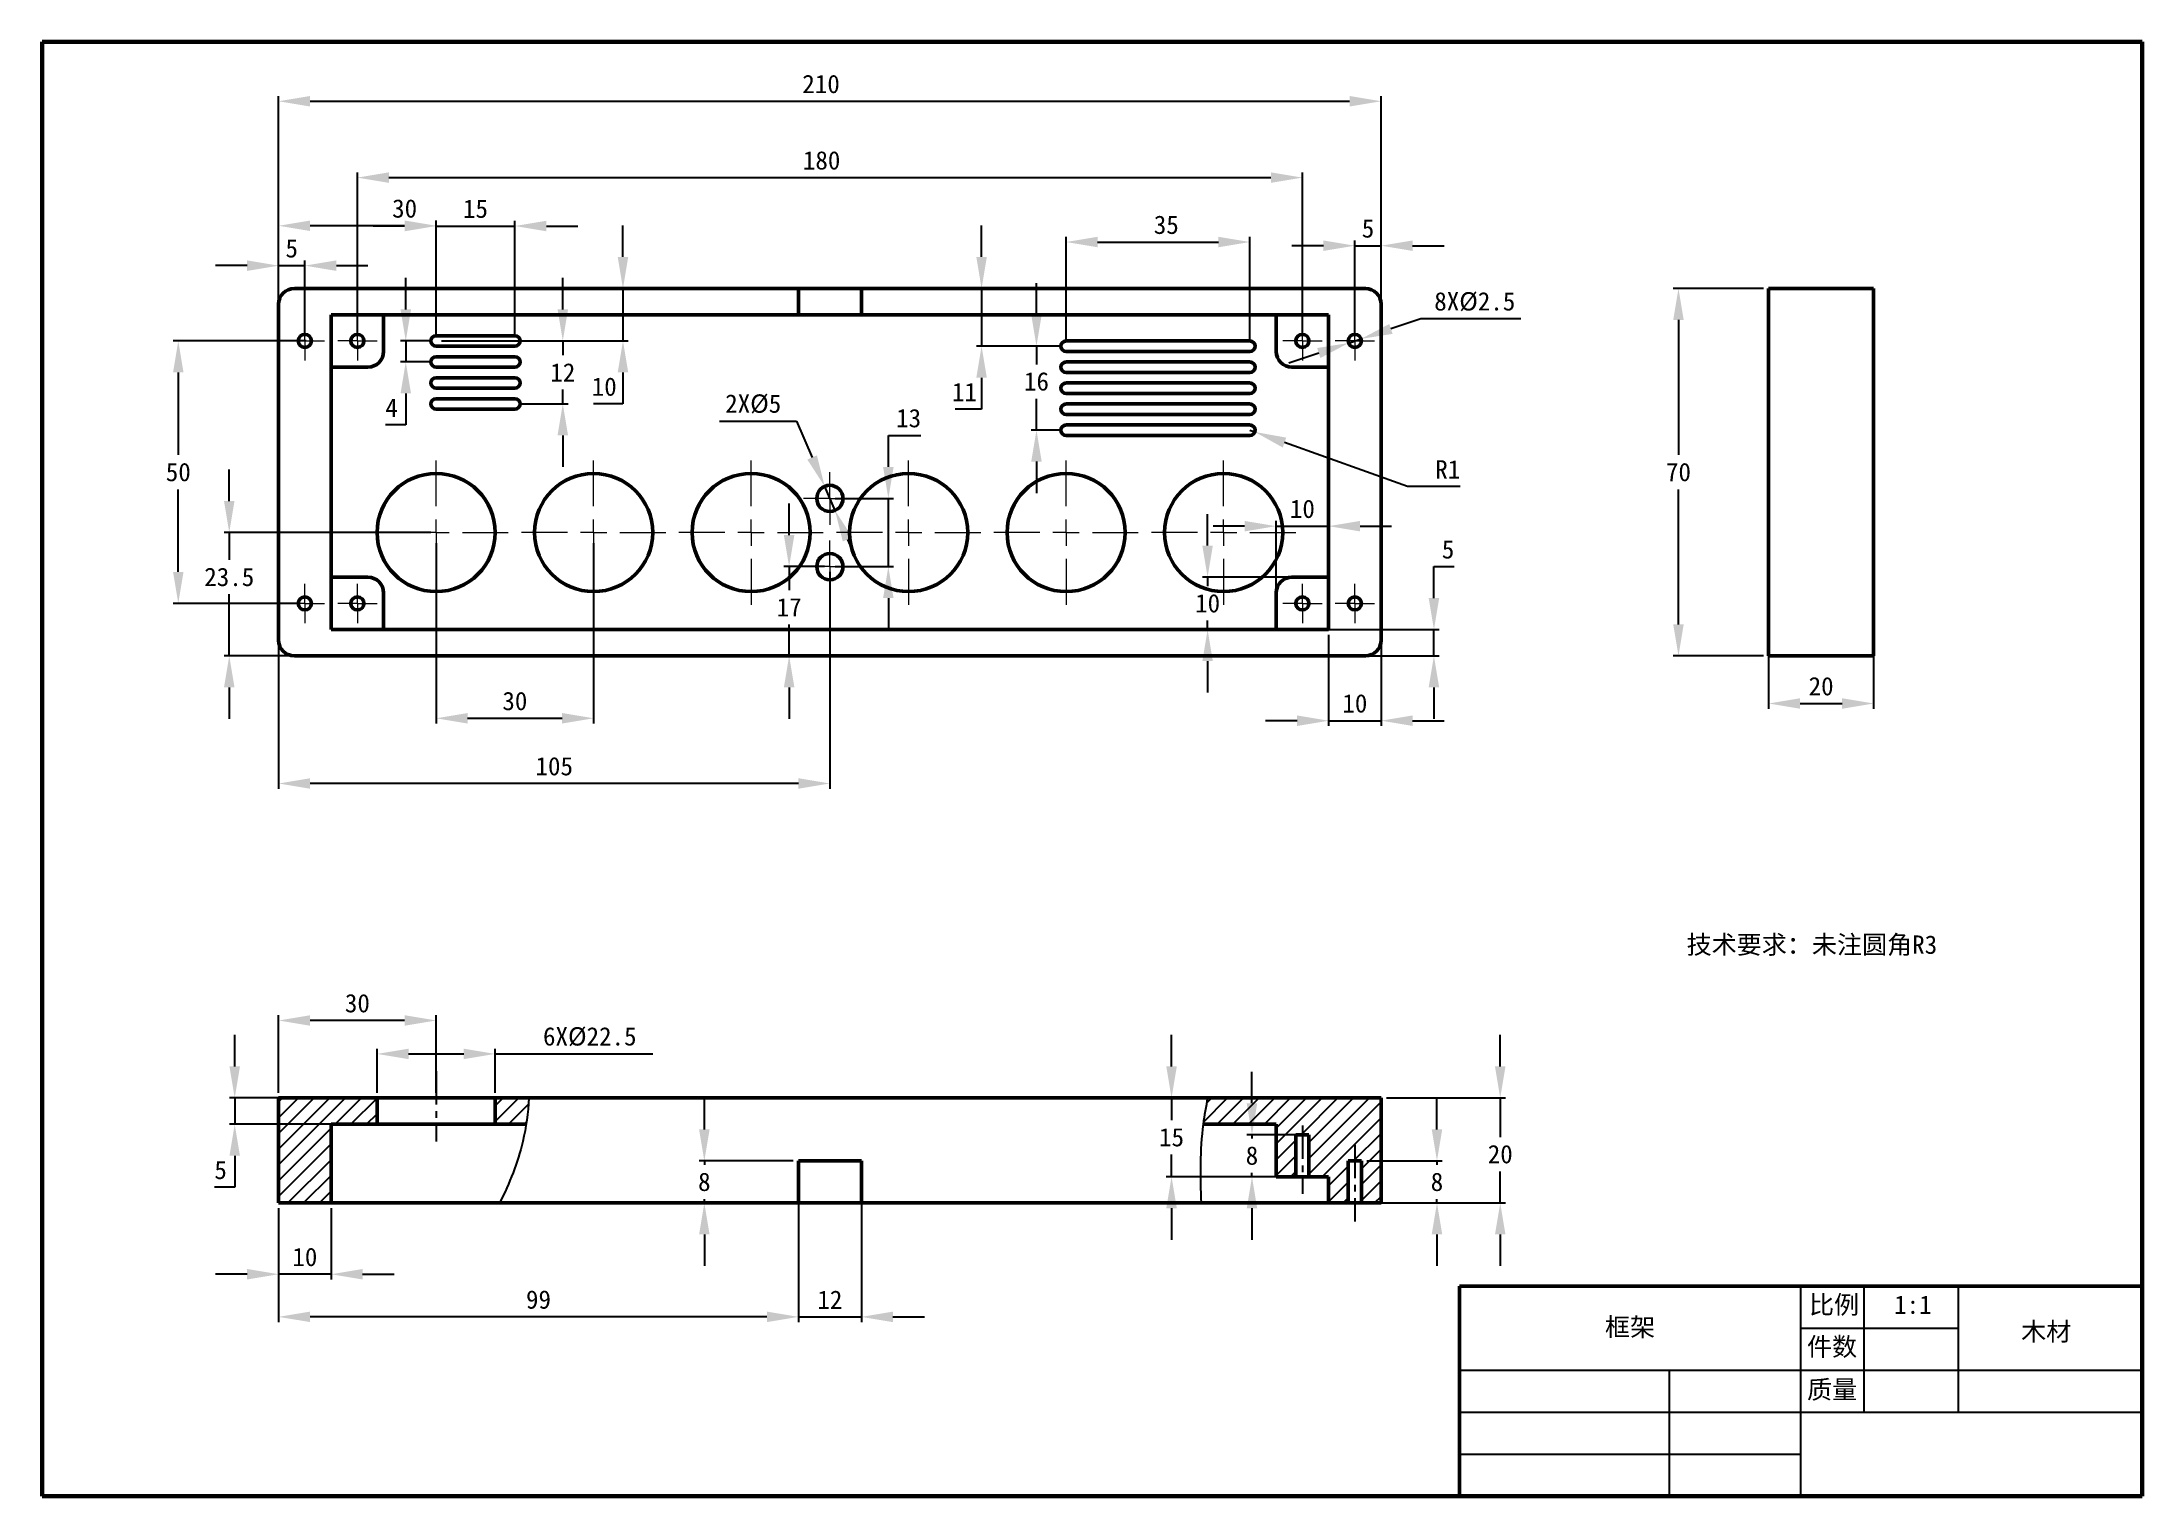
# Model space of a CAD drawing. Header units: millimetres. Extents: x 10 to 410, y 10 to 287.
import ezdxf

# ---------------------------------------------------------------- set-up
doc = ezdxf.new("R2010")
doc.units = ezdxf.units.MM
doc.header["$PDSIZE"] = -1
doc.linetypes.add('CENTER', pattern=[10.16, 6.35, -1.27, 1.27, -1.27])
for name, color, linetype, lineweight in [('中心线', 1, 'CENTER', 25), ('标注', 4, 'Continuous', 25), ('粗实线', 7, 'Continuous', 50), ('细实线', 7, 'Continuous', 25)]:
    doc.layers.add(name, color=color, linetype=linetype, lineweight=lineweight)
doc.dimstyles.new('ISO-25', dxfattribs={"dimtxt": 2.5, "dimasz": 2.5, "dimexe": 1.25, "dimexo": 0.625, "dimtad": 1, "dimtxsty": 'Standard', "dimcen": 2.5, "dimadec": 0, "dimazin": 0, "dimtfac": 1, "dimtmove": 0, "dimatfit": 3, "dimfxl": 1, "dimarcsym": 0})

msp = doc.modelspace()

# ---------------------------------------------------------------- texts
at = {"layer": '标注', "insert": (323.256, 116.79), "char_height": 3.5, "attachment_point": 1}
msp.add_mtext_dynamic_manual_height_columns('{\\fSimSun|b0|i0|c134|p2;技术要求：未注圆角R3}', width=55.95328, gutter_width=17.5, heights=[0], dxfattribs=at)
at = {"layer": '粗实线', "char_height": 3.5, "attachment_point": 1}
for s, width, heights, insert in [('\\pi1.5712;{\\fSimSun|b0|i0|c134|p2;比例}', 12, [8], (345, 48.2)), ('\\pi5.7835;{\\fSimSun|b0|i0|c134|p2;1:1}', 18, [0], (357, 48.2)), ('\\pi27.719;{\\fSimSun|b0|i0|c134|p2;框架}', 65, [0], (280, 43.939)), ('\\pi1.1899;{\\fSimSun|b0|i0|c134|p2;件数}', 12, [0], (345, 40.196)), ('\\pi4.1899;{\\fSimSun|b0|i0|c134|p2;木材}', 18, [0], (382.779, 43.095)), ('\\pi1.1997;{\\fSimSun|b0|i0|c134|p2;质量}', 12, [0], (345, 32.029))]:
    msp.add_mtext_dynamic_manual_height_columns(s, width=width, gutter_width=17.5, heights=heights, dxfattribs=dict(at, insert=insert))

# ---------------------------------------------------------------- blocks, each defined once
blk = doc.blocks.new('SW_CENTERMARKSYMBOL_0')
at = {"color": 0, "linetype": 'Continuous', "lineweight": 0}
for p, q in [((-2.5, 0), (-3.75, 0)), ((0, 0), (-2.5, 0)), ((0, 2.5), (0, 3.75)), ((0, 0), (0, 2.5)), ((0, 0), (0, -2.5)), ((0, 0), (2.5, 0)), ((2.5, 0), (3.75, 0)), ((0, -2.5), (0, -3.75))]:
    blk.add_line(p, q, dxfattribs=at)
blk = doc.blocks.new('SW_CENTERMARKSYMBOL_1')
at = {"color": 0, "linetype": 'Continuous', "lineweight": 0}
for p, q in [((-2.5, 0), (-3.75, 0)), ((0, 0), (-2.5, 0)), ((0, 2.5), (0, 3.75)), ((0, 0), (0, 2.5)), ((0, 0), (0, -2.5)), ((0, 0), (2.5, 0)), ((2.5, 0), (3.75, 0)), ((0, -2.5), (0, -3.75))]:
    blk.add_line(p, q, dxfattribs=at)
blk = doc.blocks.new('SW_CENTERMARKSYMBOL_2')
at = {"color": 0, "linetype": 'Continuous', "lineweight": 0}
for p, q in [((-2.5, 0), (-3.75, 0)), ((0, 0), (-2.5, 0)), ((0, 2.5), (0, 3.75)), ((0, 0), (0, 2.5)), ((0, 0), (0, -2.5)), ((0, 0), (2.5, 0)), ((2.5, 0), (3.75, 0)), ((0, -2.5), (0, -3.75))]:
    blk.add_line(p, q, dxfattribs=at)
blk = doc.blocks.new('SW_CENTERMARKSYMBOL_3')
at = {"color": 0, "linetype": 'Continuous', "lineweight": 0}
for p, q in [((-2.5, 0), (-3.75, 0)), ((0, 0), (-2.5, 0)), ((0, 2.5), (0, 3.75)), ((0, 0), (0, 2.5)), ((0, 0), (0, -2.5)), ((0, 0), (2.5, 0)), ((2.5, 0), (3.75, 0)), ((0, -2.5), (0, -3.75))]:
    blk.add_line(p, q, dxfattribs=at)
blk = doc.blocks.new('SW_CENTERMARKSYMBOL_4')
at = {"color": 0, "linetype": 'Continuous', "lineweight": 0}
for p, q in [((0, 5), (0, 13.75)), ((-5, 0), (-13.75, 0)), ((0, 0), (-2.5, 0)), ((0, 0), (0, 2.5)), ((0, 0), (0, -2.5)), ((0, 0), (2.5, 0)), ((5, 0), (13.75, 0)), ((0, -5), (0, -13.75))]:
    blk.add_line(p, q, dxfattribs=at)
blk = doc.blocks.new('SW_CENTERMARKSYMBOL_5')
at = {"color": 0, "linetype": 'Continuous', "lineweight": 0}
for p, q in [((0, 2.5), (0, 5)), ((-2.5, 0), (-5, 0)), ((0, 0), (-2.5, 0)), ((0, 0), (0, 2.5)), ((0, 0), (0, -2.5)), ((0, 0), (2.5, 0)), ((2.5, 0), (5, 0)), ((0, -2.5), (0, -5))]:
    blk.add_line(p, q, dxfattribs=at)
blk = doc.blocks.new('SW_CENTERMARKSYMBOL_6')
at = {"color": 0, "linetype": 'Continuous', "lineweight": 0}
for p, q in [((0, 5), (0, 13.75)), ((-5, 0), (-13.75, 0)), ((0, 0), (-2.5, 0)), ((0, 0), (0, 2.5)), ((0, 0), (0, -2.5)), ((0, 0), (2.5, 0)), ((5, 0), (13.75, 0)), ((0, -5), (0, -13.75))]:
    blk.add_line(p, q, dxfattribs=at)
blk = doc.blocks.new('SW_CENTERMARKSYMBOL_7')
at = {"color": 0, "linetype": 'Continuous', "lineweight": 0}
for p, q in [((0, 5), (0, 13.75)), ((-5, 0), (-13.75, 0)), ((0, 0), (-2.5, 0)), ((0, 0), (0, 2.5)), ((0, 0), (0, -2.5)), ((0, 0), (2.5, 0)), ((5, 0), (13.75, 0)), ((0, -5), (0, -13.75))]:
    blk.add_line(p, q, dxfattribs=at)
blk = doc.blocks.new('SW_CENTERMARKSYMBOL_8')
at = {"color": 0, "linetype": 'Continuous', "lineweight": 0}
for p, q in [((0, 2.5), (0, 5)), ((-2.5, 0), (-5, 0)), ((0, 0), (-2.5, 0)), ((0, 0), (0, 2.5)), ((0, 0), (0, -2.5)), ((0, 0), (2.5, 0)), ((2.5, 0), (5, 0)), ((0, -2.5), (0, -5))]:
    blk.add_line(p, q, dxfattribs=at)
blk = doc.blocks.new('SW_CENTERMARKSYMBOL_9')
at = {"color": 0, "linetype": 'Continuous', "lineweight": 0}
for p, q in [((0, 5), (0, 13.75)), ((-5, 0), (-13.75, 0)), ((0, 0), (-2.5, 0)), ((0, 0), (0, 2.5)), ((0, 0), (0, -2.5)), ((0, 0), (2.5, 0)), ((5, 0), (13.75, 0)), ((0, -5), (0, -13.75))]:
    blk.add_line(p, q, dxfattribs=at)
blk = doc.blocks.new('SW_CENTERMARKSYMBOL_10')
at = {"color": 0, "linetype": 'Continuous', "lineweight": 0}
for p, q in [((0, 5), (0, 13.75)), ((-5, 0), (-13.75, 0)), ((0, 0), (-2.5, 0)), ((0, 0), (0, 2.5)), ((0, 0), (0, -2.5)), ((0, 0), (2.5, 0)), ((5, 0), (13.75, 0)), ((0, -5), (0, -13.75))]:
    blk.add_line(p, q, dxfattribs=at)
blk = doc.blocks.new('SW_CENTERMARKSYMBOL_11')
at = {"color": 0, "linetype": 'Continuous', "lineweight": 0}
for p, q in [((0, 5), (0, 13.75)), ((-5, 0), (-13.75, 0)), ((0, 0), (-2.5, 0)), ((0, 0), (0, 2.5)), ((0, 0), (0, -2.5)), ((0, 0), (2.5, 0)), ((5, 0), (13.75, 0)), ((0, -5), (0, -13.75))]:
    blk.add_line(p, q, dxfattribs=at)
blk = doc.blocks.new('SW_CENTERMARKSYMBOL_12')
at = {"color": 0, "linetype": 'Continuous', "lineweight": 0}
for p, q in [((-2.5, 0), (-3.75, 0)), ((0, 0), (-2.5, 0)), ((0, 2.5), (0, 3.75)), ((0, 0), (0, 2.5)), ((0, 0), (0, -2.5)), ((0, 0), (2.5, 0)), ((2.5, 0), (3.75, 0)), ((0, -2.5), (0, -3.75))]:
    blk.add_line(p, q, dxfattribs=at)
blk = doc.blocks.new('SW_CENTERMARKSYMBOL_13')
at = {"color": 0, "linetype": 'Continuous', "lineweight": 0}
for p, q in [((-2.5, 0), (-3.75, 0)), ((0, 0), (-2.5, 0)), ((0, 2.5), (0, 3.75)), ((0, 0), (0, 2.5)), ((0, 0), (0, -2.5)), ((0, 0), (2.5, 0)), ((2.5, 0), (3.75, 0)), ((0, -2.5), (0, -3.75))]:
    blk.add_line(p, q, dxfattribs=at)
blk = doc.blocks.new('SW_CENTERMARKSYMBOL_14')
at = {"color": 0, "linetype": 'Continuous', "lineweight": 0}
for p, q in [((-2.5, 0), (-3.75, 0)), ((0, 0), (-2.5, 0)), ((0, 2.5), (0, 3.75)), ((0, 0), (0, 2.5)), ((0, 0), (0, -2.5)), ((0, 0), (2.5, 0)), ((2.5, 0), (3.75, 0)), ((0, -2.5), (0, -3.75))]:
    blk.add_line(p, q, dxfattribs=at)
blk = doc.blocks.new('SW_CENTERMARKSYMBOL_15')
at = {"color": 0, "linetype": 'Continuous', "lineweight": 0}
for p, q in [((-2.5, 0), (-3.75, 0)), ((0, 0), (-2.5, 0)), ((0, 2.5), (0, 3.75)), ((0, 0), (0, 2.5)), ((0, 0), (0, -2.5)), ((0, 0), (2.5, 0)), ((2.5, 0), (3.75, 0)), ((0, -2.5), (0, -3.75))]:
    blk.add_line(p, q, dxfattribs=at)
blk = doc.blocks.new('*D22')
at = {"layer": 'Defpoints', "color": 0, "transparency": 16777216}
for p in [(61.32, 230.05), (35.96, 180.05), (60.07, 180.05)]:
    blk.add_point(p, dxfattribs=at)
at = {"layer": '标注', "color": 0, "lineweight": -2, "transparency": 16777216}
for p, q in [((60.32, 230.05), (34.96, 230.05)), ((35.96, 224.05), (35.96, 208.32)), ((35.96, 186.05), (35.96, 201.77)), ((59.07, 180.05), (34.96, 180.05))]:
    blk.add_line(p, q, dxfattribs=at)
at = {"layer": '标注', "color": 0, "transparency": 16777216}
for points in [[(34.96, 224.05), (36.96, 224.05), (35.96, 230.05)], [(34.96, 186.05), (36.96, 186.05), (35.96, 180.05)]]:
    blk.add_solid(points, dxfattribs=at)
at = {"layer": '标注', "color": 0, "transparency": 16777216, "insert": (35.96, 205.05), "char_height": 3.5, "attachment_point": 5}
blk.add_mtext('50', dxfattribs=at)
blk = doc.blocks.new('*D23')
at = {"layer": 'Defpoints', "color": 0, "transparency": 16777216}
for p in [(265.07, 275.71), (265.07, 237.05), (55.07, 230.05)]:
    blk.add_point(p, dxfattribs=at)
at = {"layer": '标注', "color": 0, "lineweight": -2, "transparency": 16777216}
for p, q in [((55.07, 231.05), (55.07, 276.71)), ((265.07, 238.05), (265.07, 276.71)), ((61.07, 275.71), (259.07, 275.71))]:
    blk.add_line(p, q, dxfattribs=at)
at = {"layer": '标注', "color": 0, "transparency": 16777216}
for points in [[(61.07, 276.71), (61.07, 274.71), (55.07, 275.71)], [(259.07, 276.71), (259.07, 274.71), (265.07, 275.71)]]:
    blk.add_solid(points, dxfattribs=at)
at = {"layer": '标注', "color": 0, "transparency": 16777216, "insert": (158.39, 278.98), "char_height": 3.5, "attachment_point": 5}
blk.add_mtext('210', dxfattribs=at)
blk = doc.blocks.new('*D24')
at = {"layer": 'Defpoints', "color": 0, "transparency": 16777216}
for p in [(85.07, 192.55), (115.07, 192.55), (115.07, 158.16)]:
    blk.add_point(p, dxfattribs=at)
at = {"layer": '标注', "color": 0, "lineweight": -2, "transparency": 16777216}
for p, q in [((85.07, 191.55), (85.07, 157.16)), ((115.07, 191.55), (115.07, 157.16)), ((91.07, 158.16), (109.07, 158.16))]:
    blk.add_line(p, q, dxfattribs=at)
at = {"layer": '标注', "color": 0, "transparency": 16777216}
for points in [[(91.07, 159.16), (91.07, 157.16), (85.07, 158.16)], [(109.07, 159.16), (109.07, 157.16), (115.07, 158.16)]]:
    blk.add_solid(points, dxfattribs=at)
at = {"layer": '标注', "color": 0, "transparency": 16777216, "insert": (100.07, 161.43), "char_height": 3.5, "attachment_point": 5}
blk.add_mtext('30', dxfattribs=at)
blk = doc.blocks.new('*D25')
at = {"layer": 'Defpoints', "color": 0, "transparency": 16777216}
for p in [(60.07, 244.39), (55.07, 231.05), (60.07, 230.05)]:
    blk.add_point(p, dxfattribs=at)
at = {"layer": '标注', "color": 0, "lineweight": -2, "transparency": 16777216}
for p, q in [((49.07, 244.39), (43.07, 244.39)), ((55.07, 232.05), (55.07, 245.39)), ((55.07, 244.39), (60.07, 244.39)), ((60.07, 231.05), (60.07, 245.39)), ((66.07, 244.39), (72.07, 244.39))]:
    blk.add_line(p, q, dxfattribs=at)
at = {"layer": '标注', "color": 0, "transparency": 16777216}
for points in [[(49.07, 245.39), (49.07, 243.39), (55.07, 244.39)], [(66.07, 245.39), (66.07, 243.39), (60.07, 244.39)]]:
    blk.add_solid(points, dxfattribs=at)
at = {"layer": '标注', "color": 0, "transparency": 16777216, "insert": (57.57, 247.67), "char_height": 3.5, "attachment_point": 5}
blk.add_mtext('5', dxfattribs=at)
blk = doc.blocks.new('*D26')
at = {"layer": 'Defpoints', "color": 0, "transparency": 16777216}
for p in [(258.88, 229.65), (261.26, 230.44)]:
    blk.add_point(p, dxfattribs=at)
at = {"layer": '标注', "color": 0, "lineweight": -2, "transparency": 16777216}
for p, q in [((272.64, 234.25), (266.95, 232.35)), ((291.66, 234.25), (272.64, 234.25)), ((258.88, 229.65), (261.26, 230.44)), ((253.19, 227.75), (247.5, 225.84))]:
    blk.add_line(p, q, dxfattribs=at)
at = {"layer": '标注', "color": 0, "transparency": 16777216}
for points in [[(266.63, 233.29), (267.26, 231.4), (261.26, 230.44)], [(252.88, 228.7), (253.51, 226.8), (258.88, 229.65)]]:
    blk.add_solid(points, dxfattribs=at)
at = {"layer": '标注', "color": 0, "transparency": 16777216, "insert": (282.91, 237.52), "char_height": 3.5, "attachment_point": 5}
blk.add_mtext('8X%%C2.5', dxfattribs=at)
blk = doc.blocks.new('*D27')
at = {"layer": 'Defpoints', "color": 0, "transparency": 16777216}
for p in [(265.07, 248.19), (260.07, 230.05), (265.07, 230.05)]:
    blk.add_point(p, dxfattribs=at)
at = {"layer": '标注', "color": 0, "lineweight": -2, "transparency": 16777216}
for p, q in [((254.07, 248.19), (248.07, 248.19)), ((260.07, 231.05), (260.07, 249.19)), ((260.07, 248.19), (265.07, 248.19)), ((265.07, 231.05), (265.07, 249.19)), ((271.07, 248.19), (277.07, 248.19))]:
    blk.add_line(p, q, dxfattribs=at)
at = {"layer": '标注', "color": 0, "transparency": 16777216}
for points in [[(254.07, 249.19), (254.07, 247.19), (260.07, 248.19)], [(271.07, 249.19), (271.07, 247.19), (265.07, 248.19)]]:
    blk.add_solid(points, dxfattribs=at)
at = {"layer": '标注', "color": 0, "transparency": 16777216, "insert": (262.57, 251.46), "char_height": 3.5, "attachment_point": 5}
blk.add_mtext('5', dxfattribs=at)
blk = doc.blocks.new('*D28')
at = {"layer": 'Defpoints', "color": 0, "transparency": 16777216}
for p in [(154.07, 73.83), (136.16, 65.83), (154.07, 65.83)]:
    blk.add_point(p, dxfattribs=at)
at = {"layer": '标注', "color": 0, "lineweight": -2, "transparency": 16777216}
for p, q in [((136.16, 79.83), (136.16, 85.83)), ((153.07, 73.83), (135.16, 73.83)), ((136.16, 73.83), (136.16, 73.1)), ((153.07, 65.83), (135.16, 65.83)), ((136.16, 65.83), (136.16, 66.55)), ((136.16, 59.83), (136.16, 53.83))]:
    blk.add_line(p, q, dxfattribs=at)
at = {"layer": '标注', "color": 0, "transparency": 16777216}
for points in [[(135.16, 79.83), (137.16, 79.83), (136.16, 73.83)], [(135.16, 59.83), (137.16, 59.83), (136.16, 65.83)]]:
    blk.add_solid(points, dxfattribs=at)
at = {"layer": '标注', "color": 0, "transparency": 16777216, "insert": (136.16, 69.83), "char_height": 3.5, "attachment_point": 5}
blk.add_mtext('8', dxfattribs=at)
blk = doc.blocks.new('*D29')
at = {"layer": 'Defpoints', "color": 0, "transparency": 16777216}
for p in [(154.07, 73.83), (166.07, 73.83), (166.07, 44.12)]:
    blk.add_point(p, dxfattribs=at)
at = {"layer": '标注', "color": 0, "lineweight": -2, "transparency": 16777216}
for p, q in [((154.07, 72.83), (154.07, 43.12)), ((166.07, 72.83), (166.07, 43.12)), ((148.07, 44.12), (142.07, 44.12)), ((154.07, 44.12), (166.07, 44.12)), ((172.07, 44.12), (178.07, 44.12))]:
    blk.add_line(p, q, dxfattribs=at)
at = {"layer": '标注', "color": 0, "transparency": 16777216}
for points in [[(148.07, 45.12), (148.07, 43.12), (154.07, 44.12)], [(172.07, 45.12), (172.07, 43.12), (166.07, 44.12)]]:
    blk.add_solid(points, dxfattribs=at)
at = {"layer": '标注', "color": 0, "transparency": 16777216, "insert": (160.07, 47.4), "char_height": 3.5, "attachment_point": 5}
blk.add_mtext('12', dxfattribs=at)
blk = doc.blocks.new('*D30')
at = {"layer": 'Defpoints', "color": 0, "transparency": 16777216}
for p in [(160.07, 187.05), (152.31, 170.05), (160.07, 170.05)]:
    blk.add_point(p, dxfattribs=at)
at = {"layer": '标注', "color": 0, "lineweight": -2, "transparency": 16777216}
for p, q in [((152.31, 193.05), (152.31, 199.05)), ((159.07, 187.05), (151.31, 187.05)), ((152.31, 187.05), (152.31, 182.59)), ((152.31, 170.05), (152.31, 176.05)), ((159.07, 170.05), (151.31, 170.05)), ((152.31, 164.05), (152.31, 158.05))]:
    blk.add_line(p, q, dxfattribs=at)
at = {"layer": '标注', "color": 0, "transparency": 16777216}
for points in [[(151.31, 193.05), (153.31, 193.05), (152.31, 187.05)], [(151.31, 164.05), (153.31, 164.05), (152.31, 170.05)]]:
    blk.add_solid(points, dxfattribs=at)
at = {"layer": '标注', "color": 0, "transparency": 16777216, "insert": (152.31, 179.32), "char_height": 3.5, "attachment_point": 5}
blk.add_mtext('17', dxfattribs=at)
blk = doc.blocks.new('*D31')
at = {"layer": 'Defpoints', "color": 0, "transparency": 16777216}
for p in [(160.07, 200.05), (171.21, 200.05), (160.07, 187.05)]:
    blk.add_point(p, dxfattribs=at)
at = {"layer": '标注', "color": 0, "lineweight": -2, "transparency": 16777216}
for p, q in [((171.21, 206.05), (171.21, 212.05)), ((171.21, 212.05), (177.4, 212.05)), ((161.07, 200.05), (172.21, 200.05)), ((171.21, 187.05), (171.21, 200.05)), ((161.07, 187.05), (172.21, 187.05)), ((171.21, 181.05), (171.21, 175.05))]:
    blk.add_line(p, q, dxfattribs=at)
at = {"layer": '标注', "color": 0, "transparency": 16777216}
for points in [[(170.21, 206.05), (172.21, 206.05), (171.21, 200.05)], [(170.21, 181.05), (172.21, 181.05), (171.21, 187.05)]]:
    blk.add_solid(points, dxfattribs=at)
at = {"layer": '标注', "color": 0, "transparency": 16777216, "insert": (175.07, 215.32), "char_height": 3.5, "attachment_point": 5}
blk.add_mtext('13', dxfattribs=at)
blk = doc.blocks.new('*D32')
at = {"layer": 'Defpoints', "color": 0, "transparency": 16777216}
for p in [(255.07, 175.05), (265.07, 175.05), (265.07, 157.7)]:
    blk.add_point(p, dxfattribs=at)
at = {"layer": '标注', "color": 0, "lineweight": -2, "transparency": 16777216}
for p, q in [((255.07, 174.05), (255.07, 156.7)), ((265.07, 174.05), (265.07, 156.7)), ((249.07, 157.7), (243.07, 157.7)), ((255.07, 157.7), (265.07, 157.7)), ((271.07, 157.7), (277.07, 157.7))]:
    blk.add_line(p, q, dxfattribs=at)
at = {"layer": '标注', "color": 0, "transparency": 16777216}
for points in [[(249.07, 158.7), (249.07, 156.7), (255.07, 157.7)], [(271.07, 158.7), (271.07, 156.7), (265.07, 157.7)]]:
    blk.add_solid(points, dxfattribs=at)
at = {"layer": '标注', "color": 0, "transparency": 16777216, "insert": (260.07, 160.98), "char_height": 3.5, "attachment_point": 5}
blk.add_mtext('10', dxfattribs=at)
blk = doc.blocks.new('*D33')
at = {"layer": 'Defpoints', "color": 0, "transparency": 16777216}
for p in [(265.07, 85.83), (265.07, 65.83), (287.76, 65.83)]:
    blk.add_point(p, dxfattribs=at)
at = {"layer": '标注', "color": 0, "lineweight": -2, "transparency": 16777216}
for p, q in [((287.76, 91.83), (287.76, 97.83)), ((266.07, 85.83), (288.76, 85.83)), ((287.76, 85.83), (287.76, 78.37)), ((287.76, 65.83), (287.76, 71.83)), ((266.07, 65.83), (288.76, 65.83)), ((287.76, 59.83), (287.76, 53.83))]:
    blk.add_line(p, q, dxfattribs=at)
at = {"layer": '标注', "color": 0, "transparency": 16777216}
for points in [[(286.76, 91.83), (288.76, 91.83), (287.76, 85.83)], [(286.76, 59.83), (288.76, 59.83), (287.76, 65.83)]]:
    blk.add_solid(points, dxfattribs=at)
at = {"layer": '标注', "color": 0, "transparency": 16777216, "insert": (287.76, 75.1), "char_height": 3.5, "attachment_point": 5}
blk.add_mtext('20', dxfattribs=at)
blk = doc.blocks.new('*D34')
at = {"layer": 'Defpoints', "color": 0, "transparency": 16777216}
for p in [(261.32, 73.83), (261.32, 65.83), (275.71, 65.83)]:
    blk.add_point(p, dxfattribs=at)
at = {"layer": '标注', "color": 0, "lineweight": -2, "transparency": 16777216}
for p, q in [((275.71, 79.83), (275.71, 85.83)), ((262.32, 73.83), (276.71, 73.83)), ((275.71, 73.83), (275.71, 73.1)), ((262.32, 65.83), (276.71, 65.83)), ((275.71, 65.83), (275.71, 66.55)), ((275.71, 59.83), (275.71, 53.83))]:
    blk.add_line(p, q, dxfattribs=at)
at = {"layer": '标注', "color": 0, "transparency": 16777216}
for points in [[(274.71, 79.83), (276.71, 79.83), (275.71, 73.83)], [(274.71, 59.83), (276.71, 59.83), (275.71, 65.83)]]:
    blk.add_solid(points, dxfattribs=at)
at = {"layer": '标注', "color": 0, "transparency": 16777216, "insert": (275.71, 69.83), "char_height": 3.5, "attachment_point": 5}
blk.add_mtext('8', dxfattribs=at)
blk = doc.blocks.new('*D35')
at = {"layer": 'Defpoints', "color": 0, "transparency": 16777216}
for p in [(240.47, 78.83), (251.32, 78.83), (251.32, 70.83)]:
    blk.add_point(p, dxfattribs=at)
at = {"layer": '标注', "color": 0, "lineweight": -2, "transparency": 16777216}
for p, q in [((240.47, 84.83), (240.47, 90.83)), ((250.32, 78.83), (239.47, 78.83)), ((240.47, 78.83), (240.47, 78.1)), ((250.32, 70.83), (239.47, 70.83)), ((240.47, 70.83), (240.47, 71.55)), ((240.47, 64.83), (240.47, 58.83))]:
    blk.add_line(p, q, dxfattribs=at)
at = {"layer": '标注', "color": 0, "transparency": 16777216}
for points in [[(239.47, 84.83), (241.47, 84.83), (240.47, 78.83)], [(239.47, 64.83), (241.47, 64.83), (240.47, 70.83)]]:
    blk.add_solid(points, dxfattribs=at)
at = {"layer": '标注', "color": 0, "transparency": 16777216, "insert": (240.47, 74.83), "char_height": 3.5, "attachment_point": 5}
blk.add_mtext('8', dxfattribs=at)
blk = doc.blocks.new('*D36')
at = {"layer": 'Defpoints', "color": 0, "transparency": 16777216}
for p in [(250.07, 261.16), (70.07, 230.05), (250.07, 230.05)]:
    blk.add_point(p, dxfattribs=at)
at = {"layer": '标注', "color": 0, "lineweight": -2, "transparency": 16777216}
for p, q in [((70.07, 231.05), (70.07, 262.16)), ((76.07, 261.16), (244.07, 261.16)), ((250.07, 231.05), (250.07, 262.16))]:
    blk.add_line(p, q, dxfattribs=at)
at = {"layer": '标注', "color": 0, "transparency": 16777216}
for points in [[(76.07, 262.16), (76.07, 260.16), (70.07, 261.16)], [(244.07, 262.16), (244.07, 260.16), (250.07, 261.16)]]:
    blk.add_solid(points, dxfattribs=at)
at = {"layer": '标注', "color": 0, "transparency": 16777216, "insert": (158.5, 264.43), "char_height": 3.5, "attachment_point": 5}
blk.add_mtext('180', dxfattribs=at)
blk = doc.blocks.new('*D37')
at = {"layer": 'Defpoints', "color": 0, "transparency": 16777216}
for p in [(85.07, 230.05), (79.29, 226.05), (85.07, 226.05)]:
    blk.add_point(p, dxfattribs=at)
at = {"layer": '标注', "color": 0, "lineweight": -2, "transparency": 16777216}
for p, q in [((79.29, 236.05), (79.29, 242.05)), ((84.07, 230.05), (78.29, 230.05)), ((79.29, 230.05), (79.29, 226.05)), ((84.07, 226.05), (78.29, 226.05)), ((79.29, 220.05), (79.29, 214.05)), ((79.29, 214.05), (75.43, 214.05))]:
    blk.add_line(p, q, dxfattribs=at)
at = {"layer": '标注', "color": 0, "transparency": 16777216}
for points in [[(78.29, 236.05), (80.29, 236.05), (79.29, 230.05)], [(78.29, 220.05), (80.29, 220.05), (79.29, 226.05)]]:
    blk.add_solid(points, dxfattribs=at)
at = {"layer": '标注', "color": 0, "transparency": 16777216, "insert": (76.59, 217.32), "char_height": 3.5, "attachment_point": 5}
blk.add_mtext('4', dxfattribs=at)
blk = doc.blocks.new('*D38')
at = {"layer": 'Defpoints', "color": 0, "transparency": 16777216}
for p in [(85.07, 240.05), (120.66, 240.05), (85.07, 230.05)]:
    blk.add_point(p, dxfattribs=at)
at = {"layer": '标注', "color": 0, "lineweight": -2, "transparency": 16777216}
for p, q in [((120.66, 246.05), (120.66, 252.05)), ((86.07, 240.05), (121.66, 240.05)), ((120.66, 240.05), (120.66, 230.05)), ((86.07, 230.05), (121.66, 230.05)), ((120.66, 224.05), (120.66, 218.05)), ((120.66, 218.05), (115.05, 218.05))]:
    blk.add_line(p, q, dxfattribs=at)
at = {"layer": '标注', "color": 0, "transparency": 16777216}
for points in [[(119.66, 246.05), (121.66, 246.05), (120.66, 240.05)], [(119.66, 224.05), (121.66, 224.05), (120.66, 230.05)]]:
    blk.add_solid(points, dxfattribs=at)
at = {"layer": '标注', "color": 0, "transparency": 16777216, "insert": (117.09, 221.32), "char_height": 3.5, "attachment_point": 5}
blk.add_mtext('10', dxfattribs=at)
blk = doc.blocks.new('*D39')
at = {"layer": 'Defpoints', "color": 0, "transparency": 16777216}
for p in [(100.07, 230.05), (100.07, 218.05), (109.2, 218.05)]:
    blk.add_point(p, dxfattribs=at)
at = {"layer": '标注', "color": 0, "lineweight": -2, "transparency": 16777216}
for p, q in [((109.2, 236.05), (109.2, 242.05)), ((101.07, 230.05), (110.2, 230.05)), ((109.2, 230.05), (109.2, 227.32)), ((109.2, 218.05), (109.2, 220.77)), ((101.07, 218.05), (110.2, 218.05)), ((109.2, 212.05), (109.2, 206.05))]:
    blk.add_line(p, q, dxfattribs=at)
at = {"layer": '标注', "color": 0, "transparency": 16777216}
for points in [[(108.2, 236.05), (110.2, 236.05), (109.2, 230.05)], [(108.2, 212.05), (110.2, 212.05), (109.2, 218.05)]]:
    blk.add_solid(points, dxfattribs=at)
at = {"layer": '标注', "color": 0, "transparency": 16777216, "insert": (109.2, 224.05), "char_height": 3.5, "attachment_point": 5}
blk.add_mtext('12', dxfattribs=at)
blk = doc.blocks.new('*D40')
at = {"layer": 'Defpoints', "color": 0, "transparency": 16777216}
for p in [(188.97, 240.05), (205.07, 240.05), (205.07, 229.05)]:
    blk.add_point(p, dxfattribs=at)
at = {"layer": '标注', "color": 0, "lineweight": -2, "transparency": 16777216}
for p, q in [((188.97, 246.05), (188.97, 252.05)), ((204.07, 240.05), (187.97, 240.05)), ((188.97, 240.05), (188.97, 229.05)), ((204.07, 229.05), (187.97, 229.05)), ((188.97, 223.05), (188.97, 217.05)), ((188.97, 217.05), (183.95, 217.05))]:
    blk.add_line(p, q, dxfattribs=at)
at = {"layer": '标注', "color": 0, "transparency": 16777216}
for points in [[(187.97, 246.05), (189.97, 246.05), (188.97, 240.05)], [(187.97, 223.05), (189.97, 223.05), (188.97, 229.05)]]:
    blk.add_solid(points, dxfattribs=at)
at = {"layer": '标注', "color": 0, "transparency": 16777216, "insert": (185.7, 220.32), "char_height": 3.5, "attachment_point": 5}
blk.add_mtext('11', dxfattribs=at)
blk = doc.blocks.new('*D41')
at = {"layer": 'Defpoints', "color": 0, "transparency": 16777216}
for p in [(240.07, 248.89), (205.07, 229.05), (240.07, 229.05)]:
    blk.add_point(p, dxfattribs=at)
at = {"layer": '标注', "color": 0, "lineweight": -2, "transparency": 16777216}
for p, q in [((205.07, 230.05), (205.07, 249.89)), ((211.07, 248.89), (234.07, 248.89)), ((240.07, 230.05), (240.07, 249.89))]:
    blk.add_line(p, q, dxfattribs=at)
at = {"layer": '标注', "color": 0, "transparency": 16777216}
for points in [[(211.07, 249.89), (211.07, 247.89), (205.07, 248.89)], [(234.07, 249.89), (234.07, 247.89), (240.07, 248.89)]]:
    blk.add_solid(points, dxfattribs=at)
at = {"layer": '标注', "color": 0, "transparency": 16777216, "insert": (224.15, 252.16), "char_height": 3.5, "attachment_point": 5}
blk.add_mtext('35', dxfattribs=at)
blk = doc.blocks.new('*D42')
at = {"layer": 'Defpoints', "color": 0, "transparency": 16777216}
for p in [(205.07, 229.05), (199.42, 213.05), (205.07, 213.05)]:
    blk.add_point(p, dxfattribs=at)
at = {"layer": '标注', "color": 0, "lineweight": -2, "transparency": 16777216}
for p, q in [((199.42, 235.05), (199.42, 241.05)), ((204.07, 229.05), (198.42, 229.05)), ((199.42, 229.05), (199.42, 225.59)), ((199.42, 213.05), (199.42, 219.05)), ((204.07, 213.05), (198.42, 213.05)), ((199.42, 207.05), (199.42, 201.05))]:
    blk.add_line(p, q, dxfattribs=at)
at = {"layer": '标注', "color": 0, "transparency": 16777216}
for points in [[(198.42, 235.05), (200.42, 235.05), (199.42, 229.05)], [(198.42, 207.05), (200.42, 207.05), (199.42, 213.05)]]:
    blk.add_solid(points, dxfattribs=at)
at = {"layer": '标注', "color": 0, "transparency": 16777216, "insert": (199.42, 222.32), "char_height": 3.5, "attachment_point": 5}
blk.add_mtext('16', dxfattribs=at)
blk = doc.blocks.new('*D43')
at = {"layer": 'Defpoints', "color": 0, "transparency": 16777216}
for p in [(240.07, 213.05), (241.01, 212.71)]:
    blk.add_point(p, dxfattribs=at)
at = {"layer": '标注', "color": 0, "lineweight": -2, "transparency": 16777216}
for p, q in [((240.07, 213.05), (241.01, 212.71)), ((270.12, 202.31), (246.66, 210.69)), ((280.1, 202.31), (270.12, 202.31))]:
    blk.add_line(p, q, dxfattribs=at)
at = {"layer": '标注', "color": 0, "transparency": 16777216}
blk.add_solid([(247, 211.63), (246.33, 209.75), (241.01, 212.71)], dxfattribs=at)
at = {"layer": '标注', "color": 0, "transparency": 16777216, "insert": (277.76, 205.58), "char_height": 3.5, "attachment_point": 5}
blk.add_mtext('R1', dxfattribs=at)
blk = doc.blocks.new('*D44')
at = {"layer": 'Defpoints', "color": 0, "transparency": 16777216}
for p in [(85.07, 193.55), (45.67, 170.05), (85.07, 170.05)]:
    blk.add_point(p, dxfattribs=at)
at = {"layer": '标注', "color": 0, "lineweight": -2, "transparency": 16777216}
for p, q in [((45.67, 199.55), (45.67, 205.55)), ((84.07, 193.55), (44.67, 193.55)), ((45.67, 193.55), (45.67, 188.34)), ((45.67, 170.05), (45.67, 181.8)), ((84.07, 170.05), (44.67, 170.05)), ((45.67, 164.05), (45.67, 158.05))]:
    blk.add_line(p, q, dxfattribs=at)
at = {"layer": '标注', "color": 0, "transparency": 16777216}
for points in [[(44.67, 199.55), (46.67, 199.55), (45.67, 193.55)], [(44.67, 164.05), (46.67, 164.05), (45.67, 170.05)]]:
    blk.add_solid(points, dxfattribs=at)
at = {"layer": '标注', "color": 0, "transparency": 16777216, "insert": (45.67, 185.07), "char_height": 3.5, "attachment_point": 5}
blk.add_mtext('23.5', dxfattribs=at)
blk = doc.blocks.new('*D45')
at = {"layer": 'Defpoints', "color": 0, "transparency": 16777216}
for p in [(245.07, 175.05), (245.07, 170.05), (275.13, 170.05)]:
    blk.add_point(p, dxfattribs=at)
at = {"layer": '标注', "color": 0, "lineweight": -2, "transparency": 16777216}
for p, q in [((275.13, 181.05), (275.13, 187.05)), ((275.13, 187.05), (278.98, 187.05)), ((246.07, 175.05), (276.13, 175.05)), ((275.13, 170.05), (275.13, 175.05)), ((246.07, 170.05), (276.13, 170.05)), ((275.13, 164.05), (275.13, 158.05))]:
    blk.add_line(p, q, dxfattribs=at)
at = {"layer": '标注', "color": 0, "transparency": 16777216}
for points in [[(274.13, 181.05), (276.13, 181.05), (275.13, 175.05)], [(274.13, 164.05), (276.13, 164.05), (275.13, 170.05)]]:
    blk.add_solid(points, dxfattribs=at)
at = {"layer": '标注', "color": 0, "transparency": 16777216, "insert": (277.82, 190.32), "char_height": 3.5, "attachment_point": 5}
blk.add_mtext('5', dxfattribs=at)
blk = doc.blocks.new('*D46')
at = {"layer": 'Defpoints', "color": 0, "transparency": 16777216}
for p in [(255.07, 185.05), (232.02, 175.05), (245.07, 175.05)]:
    blk.add_point(p, dxfattribs=at)
at = {"layer": '标注', "color": 0, "lineweight": -2, "transparency": 16777216}
for p, q in [((232.02, 191.05), (232.02, 197.05)), ((254.07, 185.05), (231.02, 185.05)), ((232.02, 185.05), (232.02, 183.32)), ((232.02, 175.05), (232.02, 176.77)), ((244.07, 175.05), (231.02, 175.05)), ((232.02, 169.05), (232.02, 163.05))]:
    blk.add_line(p, q, dxfattribs=at)
at = {"layer": '标注', "color": 0, "transparency": 16777216}
for points in [[(231.02, 191.05), (233.02, 191.05), (232.02, 185.05)], [(231.02, 169.05), (233.02, 169.05), (232.02, 175.05)]]:
    blk.add_solid(points, dxfattribs=at)
at = {"layer": '标注', "color": 0, "transparency": 16777216, "insert": (232.02, 180.05), "char_height": 3.5, "attachment_point": 5}
blk.add_mtext('10', dxfattribs=at)
blk = doc.blocks.new('*D47')
at = {"layer": 'Defpoints', "color": 0, "transparency": 16777216}
for p in [(255.07, 194.76), (245.07, 175.05), (255.07, 175.05)]:
    blk.add_point(p, dxfattribs=at)
at = {"layer": '标注', "color": 0, "lineweight": -2, "transparency": 16777216}
for p, q in [((239.07, 194.76), (233.07, 194.76)), ((245.07, 176.05), (245.07, 195.76)), ((245.07, 194.76), (255.07, 194.76)), ((255.07, 176.05), (255.07, 195.76)), ((261.07, 194.76), (267.07, 194.76))]:
    blk.add_line(p, q, dxfattribs=at)
at = {"layer": '标注', "color": 0, "transparency": 16777216}
for points in [[(239.07, 195.76), (239.07, 193.76), (245.07, 194.76)], [(261.07, 195.76), (261.07, 193.76), (255.07, 194.76)]]:
    blk.add_solid(points, dxfattribs=at)
at = {"layer": '标注', "color": 0, "transparency": 16777216, "insert": (250.07, 198.04), "char_height": 3.5, "attachment_point": 5}
blk.add_mtext('10', dxfattribs=at)
blk = doc.blocks.new('*D48')
at = {"layer": 'Defpoints', "color": 0, "transparency": 16777216}
for p in [(55.07, 187.05), (160.07, 187.05), (55.07, 145.74)]:
    blk.add_point(p, dxfattribs=at)
at = {"layer": '标注', "color": 0, "lineweight": -2, "transparency": 16777216}
for p, q in [((55.07, 186.05), (55.07, 144.74)), ((160.07, 186.05), (160.07, 144.74)), ((154.07, 145.74), (61.07, 145.74))]:
    blk.add_line(p, q, dxfattribs=at)
at = {"layer": '标注', "color": 0, "transparency": 16777216}
for points in [[(61.07, 146.74), (61.07, 144.74), (55.07, 145.74)], [(154.07, 146.74), (154.07, 144.74), (160.07, 145.74)]]:
    blk.add_solid(points, dxfattribs=at)
at = {"layer": '标注', "color": 0, "transparency": 16777216, "insert": (107.57, 149.01), "char_height": 3.5, "attachment_point": 5}
blk.add_mtext('105', dxfattribs=at)
blk = doc.blocks.new('*D49')
at = {"layer": 'Defpoints', "color": 0, "transparency": 16777216}
for p in [(338.88, 240.05), (321.71, 170.05), (338.88, 170.05)]:
    blk.add_point(p, dxfattribs=at)
at = {"layer": '标注', "color": 0, "lineweight": -2, "transparency": 16777216}
for p, q in [((337.88, 240.05), (320.71, 240.05)), ((321.71, 234.05), (321.71, 208.32)), ((321.71, 176.05), (321.71, 201.77)), ((337.88, 170.05), (320.71, 170.05))]:
    blk.add_line(p, q, dxfattribs=at)
at = {"layer": '标注', "color": 0, "transparency": 16777216}
for points in [[(320.71, 234.05), (322.71, 234.05), (321.71, 240.05)], [(320.71, 176.05), (322.71, 176.05), (321.71, 170.05)]]:
    blk.add_solid(points, dxfattribs=at)
at = {"layer": '标注', "color": 0, "transparency": 16777216, "insert": (321.71, 205.05), "char_height": 3.5, "attachment_point": 5}
blk.add_mtext('70', dxfattribs=at)
blk = doc.blocks.new('*D50')
at = {"layer": 'Defpoints', "color": 0, "transparency": 16777216}
for p in [(338.88, 173.05), (358.88, 173.05), (358.88, 160.98)]:
    blk.add_point(p, dxfattribs=at)
at = {"layer": '标注', "color": 0, "lineweight": -2, "transparency": 16777216}
for p, q in [((338.88, 172.05), (338.88, 159.98)), ((358.88, 172.05), (358.88, 159.98)), ((344.88, 160.98), (352.88, 160.98))]:
    blk.add_line(p, q, dxfattribs=at)
at = {"layer": '标注', "color": 0, "transparency": 16777216}
for points in [[(344.88, 161.98), (344.88, 159.98), (338.88, 160.98)], [(352.88, 161.98), (352.88, 159.98), (358.88, 160.98)]]:
    blk.add_solid(points, dxfattribs=at)
at = {"layer": '标注', "color": 0, "transparency": 16777216, "insert": (348.88, 164.25), "char_height": 3.5, "attachment_point": 5}
blk.add_mtext('20', dxfattribs=at)
blk = doc.blocks.new('*D51')
at = {"layer": 'Defpoints', "color": 0, "transparency": 16777216}
for p in [(55.07, 251.99), (55.07, 230.05), (85.07, 230.05)]:
    blk.add_point(p, dxfattribs=at)
at = {"layer": '标注', "color": 0, "lineweight": -2, "transparency": 16777216}
for p, q in [((55.07, 231.05), (55.07, 252.99)), ((85.07, 231.05), (85.07, 252.99)), ((79.07, 251.99), (61.07, 251.99))]:
    blk.add_line(p, q, dxfattribs=at)
at = {"layer": '标注', "color": 0, "transparency": 16777216}
for points in [[(61.07, 252.99), (61.07, 250.99), (55.07, 251.99)], [(79.07, 252.99), (79.07, 250.99), (85.07, 251.99)]]:
    blk.add_solid(points, dxfattribs=at)
at = {"layer": '标注', "color": 0, "transparency": 16777216, "insert": (79.07, 255.26), "char_height": 3.5, "attachment_point": 5}
blk.add_mtext('30', dxfattribs=at)
blk = doc.blocks.new('*D52')
at = {"layer": 'Defpoints', "color": 0, "transparency": 16777216}
for p in [(100.07, 251.94), (85.07, 230.05), (100.07, 230.05)]:
    blk.add_point(p, dxfattribs=at)
at = {"layer": '标注', "color": 0, "lineweight": -2, "transparency": 16777216}
for p, q in [((85.07, 231.05), (85.07, 252.94)), ((100.07, 231.05), (100.07, 252.94)), ((79.07, 251.94), (73.07, 251.94)), ((85.07, 251.94), (100.07, 251.94)), ((106.07, 251.94), (112.07, 251.94))]:
    blk.add_line(p, q, dxfattribs=at)
at = {"layer": '标注', "color": 0, "transparency": 16777216}
for points in [[(79.07, 252.94), (79.07, 250.94), (85.07, 251.94)], [(106.07, 252.94), (106.07, 250.94), (100.07, 251.94)]]:
    blk.add_solid(points, dxfattribs=at)
at = {"layer": '标注', "color": 0, "transparency": 16777216, "insert": (92.57, 255.22), "char_height": 3.5, "attachment_point": 5}
blk.add_mtext('15', dxfattribs=at)
blk = doc.blocks.new('*D53')
at = {"layer": 'Defpoints', "color": 0, "transparency": 16777216}
for p in [(55.07, 100.59), (55.07, 85.83), (85.07, 85.83)]:
    blk.add_point(p, dxfattribs=at)
at = {"layer": '标注', "color": 0, "lineweight": -2, "transparency": 16777216}
for p, q in [((55.07, 86.83), (55.07, 101.59)), ((79.07, 100.59), (61.07, 100.59)), ((85.07, 86.83), (85.07, 101.59))]:
    blk.add_line(p, q, dxfattribs=at)
at = {"layer": '标注', "color": 0, "transparency": 16777216}
for points in [[(61.07, 101.59), (61.07, 99.59), (55.07, 100.59)], [(79.07, 101.59), (79.07, 99.59), (85.07, 100.59)]]:
    blk.add_solid(points, dxfattribs=at)
at = {"layer": '标注', "color": 0, "transparency": 16777216, "insert": (70.07, 103.86), "char_height": 3.5, "attachment_point": 5}
blk.add_mtext('30', dxfattribs=at)
blk = doc.blocks.new('*D54')
at = {"layer": 'Defpoints', "color": 0, "transparency": 16777216}
for p in [(73.82, 85.83), (46.71, 80.83), (73.82, 80.83)]:
    blk.add_point(p, dxfattribs=at)
at = {"layer": '标注', "color": 0, "lineweight": -2, "transparency": 16777216}
for p, q in [((46.71, 91.83), (46.71, 97.83)), ((72.82, 85.83), (45.71, 85.83)), ((46.71, 85.83), (46.71, 80.83)), ((72.82, 80.83), (45.71, 80.83)), ((46.71, 74.83), (46.71, 68.83)), ((46.71, 68.83), (42.86, 68.83))]:
    blk.add_line(p, q, dxfattribs=at)
at = {"layer": '标注', "color": 0, "transparency": 16777216}
for points in [[(45.71, 91.83), (47.71, 91.83), (46.71, 85.83)], [(45.71, 74.83), (47.71, 74.83), (46.71, 80.83)]]:
    blk.add_solid(points, dxfattribs=at)
at = {"layer": '标注', "color": 0, "transparency": 16777216, "insert": (44.02, 72.1), "char_height": 3.5, "attachment_point": 5}
blk.add_mtext('5', dxfattribs=at)
blk = doc.blocks.new('*D55')
at = {"layer": 'Defpoints', "color": 0, "transparency": 16777216}
for p in [(225.15, 85.83), (245.07, 85.83), (245.07, 70.83)]:
    blk.add_point(p, dxfattribs=at)
at = {"layer": '标注', "color": 0, "lineweight": -2, "transparency": 16777216}
for p, q in [((225.15, 91.83), (225.15, 97.83)), ((244.07, 85.83), (224.15, 85.83)), ((225.15, 85.83), (225.15, 81.6)), ((225.15, 70.83), (225.15, 75.05)), ((244.07, 70.83), (224.15, 70.83)), ((225.15, 64.83), (225.15, 58.83))]:
    blk.add_line(p, q, dxfattribs=at)
at = {"layer": '标注', "color": 0, "transparency": 16777216}
for points in [[(224.15, 91.83), (226.15, 91.83), (225.15, 85.83)], [(224.15, 64.83), (226.15, 64.83), (225.15, 70.83)]]:
    blk.add_solid(points, dxfattribs=at)
at = {"layer": '标注', "color": 0, "transparency": 16777216, "insert": (225.15, 78.33), "char_height": 3.5, "attachment_point": 5}
blk.add_mtext('15', dxfattribs=at)
blk = doc.blocks.new('*D56')
at = {"layer": 'Defpoints', "color": 0, "transparency": 16777216}
for p in [(154.07, 73.83), (55.07, 65.83), (55.07, 44.13)]:
    blk.add_point(p, dxfattribs=at)
at = {"layer": '标注', "color": 0, "lineweight": -2, "transparency": 16777216}
for p, q in [((154.07, 72.83), (154.07, 43.13)), ((55.07, 64.83), (55.07, 43.13)), ((148.07, 44.13), (61.07, 44.13))]:
    blk.add_line(p, q, dxfattribs=at)
at = {"layer": '标注', "color": 0, "transparency": 16777216}
for points in [[(61.07, 45.13), (61.07, 43.13), (55.07, 44.13)], [(148.07, 45.13), (148.07, 43.13), (154.07, 44.13)]]:
    blk.add_solid(points, dxfattribs=at)
at = {"layer": '标注', "color": 0, "transparency": 16777216, "insert": (104.57, 47.41), "char_height": 3.5, "attachment_point": 5}
blk.add_mtext('99', dxfattribs=at)
blk = doc.blocks.new('*D57')
at = {"layer": 'Defpoints', "color": 0, "transparency": 16777216}
for p in [(96.32, 94.22), (73.82, 85.83), (96.32, 85.83)]:
    blk.add_point(p, dxfattribs=at)
at = {"layer": '标注', "color": 0, "lineweight": -2, "transparency": 16777216}
for p, q in [((73.82, 86.83), (73.82, 95.22)), ((79.82, 94.22), (90.32, 94.22)), ((96.32, 86.83), (96.32, 95.22)), ((96.32, 94.22), (126.37, 94.22))]:
    blk.add_line(p, q, dxfattribs=at)
at = {"layer": '标注', "color": 0, "transparency": 16777216}
for points in [[(79.82, 95.22), (79.82, 93.22), (73.82, 94.22)], [(90.32, 95.22), (90.32, 93.22), (96.32, 94.22)]]:
    blk.add_solid(points, dxfattribs=at)
at = {"layer": '标注', "color": 0, "transparency": 16777216, "insert": (114.34, 97.49), "char_height": 3.5, "attachment_point": 5}
blk.add_mtext('6X%%C22.5', dxfattribs=at)
blk = doc.blocks.new('*D58')
at = {"layer": 'Defpoints', "color": 0, "transparency": 16777216}
for p in [(55.07, 65.83), (65.07, 65.83), (55.07, 52.25)]:
    blk.add_point(p, dxfattribs=at)
at = {"layer": '标注', "color": 0, "lineweight": -2, "transparency": 16777216}
for p, q in [((55.07, 64.83), (55.07, 51.25)), ((65.07, 64.83), (65.07, 51.25)), ((49.07, 52.25), (43.07, 52.25)), ((65.07, 52.25), (55.07, 52.25)), ((71.07, 52.25), (77.07, 52.25))]:
    blk.add_line(p, q, dxfattribs=at)
at = {"layer": '标注', "color": 0, "transparency": 16777216}
for points in [[(49.07, 53.25), (49.07, 51.25), (55.07, 52.25)], [(71.07, 53.25), (71.07, 51.25), (65.07, 52.25)]]:
    blk.add_solid(points, dxfattribs=at)
at = {"layer": '标注', "color": 0, "transparency": 16777216, "insert": (60.07, 55.52), "char_height": 3.5, "attachment_point": 5}
blk.add_mtext('10', dxfattribs=at)
blk = doc.blocks.new('*D59')
at = {"layer": 'Defpoints', "color": 0, "transparency": 16777216}
for p in [(159.08, 202.34), (161.06, 197.75)]:
    blk.add_point(p, dxfattribs=at)
at = {"layer": '标注', "color": 0, "lineweight": -2, "transparency": 16777216}
for p, q in [((139.06, 214.76), (153.71, 214.76)), ((153.71, 214.76), (156.7, 207.85)), ((161.06, 197.75), (159.08, 202.34)), ((163.44, 192.24), (165.82, 186.74))]:
    blk.add_line(p, q, dxfattribs=at)
at = {"layer": '标注', "color": 0, "transparency": 16777216}
for points in [[(157.61, 208.25), (155.78, 207.45), (159.08, 202.34)], [(164.36, 192.64), (162.53, 191.85), (161.06, 197.75)]]:
    blk.add_solid(points, dxfattribs=at)
at = {"layer": '标注', "color": 0, "transparency": 16777216, "insert": (145.47, 218.04), "char_height": 3.5, "attachment_point": 5}
blk.add_mtext('2X%%C5', dxfattribs=at)

# ---------------------------------------------------------------- dimensions: what is measured, and where the dimension line sits
at = {"layer": '标注'}
for base, p1, p2, text, picture, middle in [((265.07, 275.705), (55.07, 230.046), (265.07, 237.046), '210', '*D23', (158.393, 275.705)), ((250.07, 261.16), (70.07, 230.046), (250.07, 230.046), '180', '*D36', (158.505, 261.16)), ((55.07, 251.986), (85.07, 230.046), (55.07, 230.046), '30', '*D51', (79.07, 251.986)), ((240.07, 248.887), (205.07, 229.046), (240.07, 229.046), '35', '*D41', (224.149, 248.887)), ((265.07, 248.186), (260.07, 230.046), (265.07, 230.046), '5', '*D27', (262.57, 248.186)), ((60.07, 244.395), (55.07, 231.046), (60.07, 230.046), '5', '*D25', (57.57, 244.395)), ((255.07, 194.765), (245.07, 175.046), (255.07, 175.046), '10', '*D47', (250.07, 194.765)), ((96.32, 94.218), (73.82, 85.826), (96.32, 85.826), '6X%%C22.5', '*D57', (114.344, 94.218)), ((166.07, 44.124), (154.07, 73.826), (166.07, 73.826), '12', '*D29', (160.07, 44.124))]:
    dim = msp.add_linear_dim(base=base, p1=p1, p2=p2, text=text, dimstyle='ISO-25', override={"dimtxt": 3.5, "dimasz": 6, "dimexe": 1, "dimexo": 1, "dimgap": 1.524, "dimtih": 1, "dimtoh": 1, "dimzin": 0, "dimadec": 2, "dimtzin": 0}, dxfattribs=at)
    dim.commit()
    dim.dimension.update_dxf_attribs({"geometry": picture, "text_midpoint": middle, "dimtype": 160})
for base, p1, p2, text, picture, middle in [((100.07, 251.942), (85.07, 230.046), (100.07, 230.046), '15', '*D52', (92.57, 255.216)), ((115.07, 158.155), (85.07, 192.546), (115.07, 192.546), '30', '*D24', (100.07, 161.429)), ((55.07, 145.735), (160.07, 187.046), (55.07, 187.046), '105', '*D48', (107.57, 149.009)), ((265.07, 157.702), (255.07, 175.046), (265.07, 175.046), '10', '*D32', (260.07, 160.976)), ((358.881, 160.976), (338.881, 173.046), (358.881, 173.046), '20', '*D50', (348.881, 164.25)), ((55.07, 100.588), (85.07, 85.826), (55.07, 85.826), '30', '*D53', (70.07, 103.862)), ((55.07, 44.134), (154.07, 73.826), (55.07, 65.826), '99', '*D56', (104.57, 47.408)), ((55.07, 52.25), (65.07, 65.826), (55.07, 65.826), '10', '*D58', (60.07, 55.524))]:
    dim = msp.add_linear_dim(base=base, p1=p1, p2=p2, text=text, dimstyle='ISO-25', override={"dimtxt": 3.5, "dimasz": 6, "dimexe": 1, "dimexo": 1, "dimgap": 1.524, "dimtih": 1, "dimtoh": 1, "dimzin": 0, "dimadec": 2, "dimtzin": 0}, dxfattribs=at)
    dim.commit()
    dim.dimension.update_dxf_attribs({"geometry": picture, "text_midpoint": middle})
for base, p1, p2, text, picture, middle in [((120.657, 240.046), (85.07, 230.046), (85.07, 240.046), '10', '*D38', (117.091, 218.046)), ((188.971, 240.046), (205.07, 229.046), (205.07, 240.046), '11', '*D40', (185.697, 217.046)), ((199.417, 213.046), (205.07, 229.046), (205.07, 213.046), '16', '*D42', (199.417, 222.32)), ((35.961, 180.046), (61.32, 230.046), (60.07, 180.046), '50', '*D22', (35.961, 205.046)), ((171.213, 200.046), (160.07, 187.046), (160.07, 200.046), '13', '*D31', (175.07, 212.046)), ((45.672, 170.046), (85.07, 193.546), (85.07, 170.046), '23.5', '*D44', (45.672, 185.07)), ((152.312, 170.046), (160.07, 187.046), (160.07, 170.046), '17', '*D30', (152.312, 179.32)), ((275.126, 170.046), (245.07, 175.046), (245.07, 170.046), '5', '*D45', (277.817, 187.046)), ((46.713, 80.826), (73.82, 85.826), (73.82, 80.826), '5', '*D54', (44.022, 68.826)), ((287.759, 65.826), (265.07, 85.826), (265.07, 65.826), '20', '*D33', (287.759, 75.1)), ((240.468, 78.826), (251.32, 70.826), (251.32, 78.826), '8', '*D35', (240.468, 74.826))]:
    dim = msp.add_linear_dim(base=base, p1=p1, p2=p2, angle=90, text=text, dimstyle='ISO-25', override={"dimtxt": 3.5, "dimasz": 6, "dimexe": 1, "dimexo": 1, "dimgap": 1.524, "dimtih": 1, "dimtoh": 1, "dimzin": 0, "dimadec": 2, "dimtzin": 0}, dxfattribs=at)
    dim.commit()
    dim.dimension.update_dxf_attribs({"geometry": picture, "text_midpoint": middle, "dimtype": 160})
for base, p1, p2, text, picture, middle in [((79.286, 226.046), (85.07, 230.046), (85.07, 226.046), '4', '*D37', (76.595, 217.32)), ((109.204, 218.046), (100.07, 230.046), (100.07, 218.046), '12', '*D39', (109.204, 224.046)), ((321.709, 170.046), (338.881, 240.046), (338.881, 170.046), '70', '*D49', (321.709, 205.046)), ((232.021, 175.046), (255.07, 185.046), (245.07, 175.046), '10', '*D46', (232.021, 180.046)), ((225.15, 85.826), (245.07, 70.826), (245.07, 85.826), '15', '*D55', (225.15, 78.326)), ((136.156, 65.826), (154.07, 73.826), (154.07, 65.826), '8', '*D28', (136.156, 69.826)), ((275.713, 65.826), (261.32, 73.826), (261.32, 65.826), '8', '*D34', (275.713, 69.826))]:
    dim = msp.add_linear_dim(base=base, p1=p1, p2=p2, angle=90, text=text, dimstyle='ISO-25', override={"dimtxt": 3.5, "dimasz": 6, "dimexe": 1, "dimexo": 1, "dimgap": 1.524, "dimtih": 1, "dimtoh": 1, "dimzin": 0, "dimadec": 2, "dimtzin": 0}, dxfattribs=at)
    dim.commit()
    dim.dimension.update_dxf_attribs({"geometry": picture, "text_midpoint": middle})
dim = msp.add_diameter_dim_2p(p1=(258.884, 229.65), p2=(261.255, 230.443), text='8X%%C2.5', dimstyle='ISO-25', override={"dimtxt": 3.5, "dimasz": 6, "dimexe": 1, "dimexo": 1, "dimgap": 1.524, "dimtih": 1, "dimtoh": 1, "dimzin": 0, "dimadec": 2, "dimtzin": 0}, dxfattribs=at)
dim.commit()
dim.dimension.update_dxf_attribs({"geometry": '*D26', "text_midpoint": (282.91, 237.523)})
dim = msp.add_diameter_dim_2p(p1=(161.062, 197.752), p2=(159.078, 202.341), text='2X%%C5', dimstyle='ISO-25', override={"dimtxt": 3.5, "dimasz": 6, "dimexe": 1, "dimexo": 1, "dimgap": 1.524, "dimtih": 1, "dimtoh": 1, "dimzin": 0, "dimadec": 2, "dimtzin": 0}, dxfattribs=at)
dim.commit()
dim.dimension.update_dxf_attribs({"geometry": '*D59', "text_midpoint": (145.474, 214.764), "dimtype": 163})
dim = msp.add_radius_dim(center=(240.07, 213.046), mpoint=(241.012, 212.71), text='R1', dimstyle='ISO-25', override={"dimtxt": 3.5, "dimasz": 6, "dimexe": 1, "dimexo": 1, "dimgap": 1.524, "dimtih": 1, "dimtoh": 1, "dimzin": 0, "dimadec": 2, "dimtzin": 0}, dxfattribs=at)
dim.commit()
dim.dimension.update_dxf_attribs({"geometry": '*D43', "text_midpoint": (277.765, 202.308), "dimtype": 164})

# ---------------------------------------------------------------- hatches: boundary and pattern name
at = {"layer": '细实线'}
h = msp.add_hatch(dxfattribs=at)
h.set_pattern_fill('JIS_WOOD', color=256, scale=3)
h.paths.add_polyline_path([(73.82, 85.826), (58.07, 85.826), (55.07, 85.826), (55.07, 65.826), (58.07, 65.826), (65.07, 65.826), (65.07, 80.826), (73.82, 80.826)])
edge = h.paths.add_edge_path()
edge.add_spline(control_points=[(102.225, 80.826), (102.481, 82.474), (102.646, 84.142), (102.74, 85.826)], knot_values=[20.4214052, 20.4214052, 20.4214052, 20.4214052, 25.5341774, 25.5341774, 25.5341774, 25.5341774], degree=3, periodic=0)
edge.add_line((102.74, 85.826), (96.32, 85.826))
edge.add_line((96.32, 85.826), (96.32, 80.826))
edge.add_line((96.32, 80.826), (102.225, 80.826))
h = msp.add_hatch(dxfattribs=at)
h.set_pattern_fill('JIS_WOOD', color=256, scale=3)
edge = h.paths.add_edge_path()
edge.add_line((265.07, 85.826), (232.024, 85.826))
edge.add_spline(control_points=[(232.024, 85.826), (231.695, 84.164), (231.398, 82.498), (231.179, 80.826)], knot_values=[3.5900077, 3.5900077, 3.5900077, 3.5900077, 8.6674092, 8.6674092, 8.6674092, 8.6674092], degree=3, periodic=0)
edge.add_line((231.179, 80.826), (245.07, 80.826))
edge.add_line((245.07, 80.826), (245.07, 70.826))
edge.add_line((245.07, 70.826), (248.82, 70.826))
edge.add_line((248.82, 70.826), (248.82, 78.826))
edge.add_line((248.82, 78.826), (251.32, 78.826))
edge.add_line((251.32, 78.826), (251.32, 70.826))
edge.add_line((251.32, 70.826), (255.07, 70.826))
edge.add_line((255.07, 70.826), (255.07, 65.826))
edge.add_line((255.07, 65.826), (258.82, 65.826))
edge.add_line((258.82, 65.826), (258.82, 73.826))
edge.add_line((258.82, 73.826), (261.32, 73.826))
edge.add_line((261.32, 73.826), (261.32, 65.826))
edge.add_line((261.32, 65.826), (265.07, 65.826))
edge.add_line((265.07, 65.826), (265.07, 85.826))

# ---------------------------------------------------------------- linework, layer by layer
at = {"color": 7, "linetype": 'Continuous', "lineweight": 60}
for p, q in [((10, 10), (10, 287)), ((10, 287), (410, 287)), ((410, 287), (410, 10)), ((410, 10), (10, 10))]:
    msp.add_line(p, q, dxfattribs=at)
at = {"color": 7, "linetype": 'Continuous', "lineweight": 50}
for p, q in [((58.07, 240.046), (154.07, 240.046)), ((154.07, 235.046), (154.07, 240.046)), ((166.07, 240.046), (154.07, 240.046)), ((166.07, 235.046), (166.07, 240.046)), ((166.07, 240.046), (262.07, 240.046)), ((338.881, 240.046), (358.881, 240.046)), ((338.881, 237.046), (338.881, 240.046)), ((358.881, 240.046), (358.881, 237.046)), ((55.07, 173.046), (55.07, 237.046)), ((265.07, 237.046), (265.07, 173.046)), ((338.881, 173.046), (338.881, 237.046)), ((358.881, 173.046), (358.881, 237.046)), ((65.07, 175.046), (65.07, 235.046)), ((65.07, 235.046), (154.07, 235.046)), ((75.07, 235.046), (75.07, 228.046)), ((166.07, 235.046), (154.07, 235.046)), ((166.07, 235.046), (255.07, 235.046)), ((245.07, 228.046), (245.07, 235.046)), ((255.07, 235.046), (255.07, 175.046)), ((85.07, 231.046), (100.07, 231.046)), ((100.07, 229.046), (85.07, 229.046)), ((205.07, 230.046), (240.07, 230.046)), ((240.07, 228.046), (205.07, 228.046)), ((72.07, 225.046), (65.07, 225.046)), ((85.07, 227.046), (100.07, 227.046)), ((100.07, 225.046), (85.07, 225.046)), ((205.07, 226.046), (240.07, 226.046)), ((240.07, 224.046), (205.07, 224.046)), ((255.07, 225.046), (248.07, 225.046)), ((85.07, 223.046), (100.07, 223.046)), ((100.07, 221.046), (85.07, 221.046)), ((205.07, 222.046), (240.07, 222.046)), ((240.07, 220.046), (205.07, 220.046)), ((85.07, 219.046), (100.07, 219.046)), ((100.07, 217.046), (85.07, 217.046)), ((205.07, 218.046), (240.07, 218.046)), ((240.07, 216.046), (205.07, 216.046)), ((205.07, 214.046), (240.07, 214.046)), ((240.07, 212.046), (205.07, 212.046)), ((65.07, 185.046), (72.07, 185.046)), ((248.07, 185.046), (255.07, 185.046)), ((75.07, 182.046), (75.07, 175.046)), ((245.07, 175.046), (245.07, 182.046)), ((255.07, 175.046), (65.07, 175.046)), ((338.881, 170.046), (338.881, 173.046)), ((358.881, 173.046), (358.881, 170.046)), ((262.07, 170.046), (58.07, 170.046)), ((358.881, 170.046), (338.881, 170.046)), ((55.07, 65.826), (55.07, 85.826)), ((55.07, 85.826), (58.07, 85.826)), ((58.07, 85.826), (232.134, 85.826)), ((232.134, 85.826), (265.07, 85.826)), ((265.07, 65.826), (265.07, 85.826)), ((231.179, 80.826), (245.07, 80.826)), ((245.07, 70.826), (245.07, 80.826)), ((248.82, 70.826), (248.82, 78.826)), ((251.32, 78.826), (248.82, 78.826)), ((251.32, 78.826), (251.32, 70.826)), ((166.07, 73.826), (154.07, 73.826)), ((154.07, 73.826), (154.07, 65.826)), ((166.07, 65.826), (166.07, 73.826)), ((258.82, 73.826), (258.82, 65.826)), ((261.32, 73.826), (258.82, 73.826)), ((261.32, 65.826), (261.32, 73.826)), ((248.82, 70.826), (245.07, 70.826)), ((248.82, 70.826), (251.32, 70.826)), ((255.07, 70.826), (251.32, 70.826)), ((255.07, 65.826), (255.07, 70.826)), ((58.07, 65.826), (55.07, 65.826)), ((58.07, 65.826), (154.07, 65.826)), ((166.07, 65.826), (154.07, 65.826)), ((166.07, 65.826), (233.019, 65.826)), ((255.07, 65.826), (233.019, 65.826)), ((255.07, 65.826), (258.82, 65.826)), ((261.32, 65.826), (258.82, 65.826)), ((261.32, 65.826), (265.07, 65.826))]:
    msp.add_line(p, q, dxfattribs=at)
at = {"lineweight": 25}
for p, q in [((345, 10), (345, 50)), ((357, 50), (357, 26)), ((375, 50), (375, 26)), ((345, 42), (375, 42)), ((280, 34), (410, 34)), ((320, 10), (320, 34)), ((280, 26), (410, 26)), ((280, 18), (345, 18))]:
    msp.add_line(p, q, dxfattribs=at)
at = {"color": 7, "linetype": 'Continuous', "lineweight": 50}
for centre, radius in [((60.07, 230.046), 1.25), ((70.07, 230.046), 1.25), ((250.07, 230.046), 1.25), ((260.07, 230.046), 1.25), ((85.07, 193.546), 11.25), ((115.07, 193.546), 11.25), ((145.07, 193.546), 11.25), ((175.07, 193.546), 11.25), ((205.07, 193.546), 11.25), ((235.07, 193.546), 11.25), ((160.07, 200.046), 2.5), ((160.07, 187.046), 2.5), ((60.07, 180.046), 1.25), ((70.07, 180.046), 1.25), ((250.07, 180.046), 1.25), ((260.07, 180.046), 1.25)]:
    msp.add_circle(centre, radius, dxfattribs=at)
for centre, radius, start, end in [((58.07, 237.046), 3, 90, 180), ((262.07, 237.046), 3, 0, 90), ((72.07, 228.046), 3, 270, 0), ((85.07, 230.046), 1, 90, 270), ((100.07, 230.046), 1, 270, 90), ((205.07, 229.046), 1, 90, 270), ((240.07, 229.046), 1, 270, 90), ((248.07, 228.046), 3, 180, 270), ((85.07, 226.046), 1, 90, 270), ((100.07, 226.046), 1, 270, 90), ((205.07, 225.046), 1, 90, 270), ((240.07, 225.046), 1, 270, 90), ((85.07, 222.046), 1, 90, 270), ((100.07, 222.046), 1, 270, 90), ((205.07, 221.046), 1, 90, 270), ((240.07, 221.046), 1, 270, 90), ((85.07, 218.046), 1, 90, 270), ((100.07, 218.046), 1, 270, 90), ((205.07, 217.046), 1, 90, 270), ((240.07, 217.046), 1, 270, 90), ((205.07, 213.046), 1, 90, 270), ((240.07, 213.046), 1, 270, 90), ((72.07, 182.046), 3, 0, 90), ((248.07, 182.046), 3, 90, 180), ((58.07, 173.046), 3, 180, 270), ((262.07, 173.046), 3, 270, 0)]:
    msp.add_arc(centre, radius, start, end, dxfattribs=at)
at = {"layer": '中心线'}
for p, q in [((85.07, 90.961), (85.07, 77.557)), ((250.07, 80.613), (250.07, 67.588)), ((260.07, 76.892), (260.07, 62.316))]:
    msp.add_line(p, q, dxfattribs=at)
at = {"layer": '粗实线'}
for p, q in [((73.82, 85.826), (73.82, 80.826)), ((96.32, 85.826), (96.32, 80.826)), ((102.225, 80.826), (65.07, 80.826)), ((65.07, 80.826), (65.07, 65.826)), ((410, 50), (280, 50)), ((280, 50), (280, 10))]:
    msp.add_line(p, q, dxfattribs=at)
at = {"layer": '细实线'}
for points, knots in [([(102.74, 85.826), (102.583, 83.002), (101.693, 76.124), (99.049, 69.63), (97.17, 65.826)], [20.4214052, 20.4214052, 20.4214052, 20.4214052, 28.9949948, 41.6405348, 41.6405348, 41.6405348, 41.6405348]), ([(232.024, 85.826), (231.695, 84.164), (230.519, 77.567), (230.564, 70.859), (230.801, 65.826)], [3.5900077, 3.5900077, 3.5900077, 3.5900077, 8.6674092, 23.7020028, 23.7020028, 23.7020028, 23.7020028])]:
    msp.add_open_spline(points, degree=3, knots=knots, dxfattribs=at)

# ---------------------------------------------------------------- block references
at = {"color": 1, "linetype": 'CENTER', "lineweight": 25}
for name, p in [('SW_CENTERMARKSYMBOL_3', (60.07, 230.046)), ('SW_CENTERMARKSYMBOL_12', (70.07, 230.046)), ('SW_CENTERMARKSYMBOL_15', (250.07, 230.046)), ('SW_CENTERMARKSYMBOL_0', (260.07, 230.046)), ('SW_CENTERMARKSYMBOL_6', (85.07, 193.546)), ('SW_CENTERMARKSYMBOL_7', (115.07, 193.546)), ('SW_CENTERMARKSYMBOL_11', (145.07, 193.546)), ('SW_CENTERMARKSYMBOL_5', (160.07, 200.046)), ('SW_CENTERMARKSYMBOL_10', (175.07, 193.546)), ('SW_CENTERMARKSYMBOL_9', (205.07, 193.546)), ('SW_CENTERMARKSYMBOL_4', (235.07, 193.546)), ('SW_CENTERMARKSYMBOL_8', (160.07, 187.046)), ('SW_CENTERMARKSYMBOL_1', (60.07, 180.046)), ('SW_CENTERMARKSYMBOL_13', (70.07, 180.046)), ('SW_CENTERMARKSYMBOL_14', (250.07, 180.046)), ('SW_CENTERMARKSYMBOL_2', (260.07, 180.046))]:
    msp.add_blockref(name, p, dxfattribs=at)

msp.set_redraw_order([(e.dxf.handle, doc.entitydb.next_handle()) for e in msp.query("TEXT MTEXT ATTDEF DIMENSION ARC_DIMENSION")])  # texts and dimensions are drawn at this point

doc.saveas('drawing.dxf')
